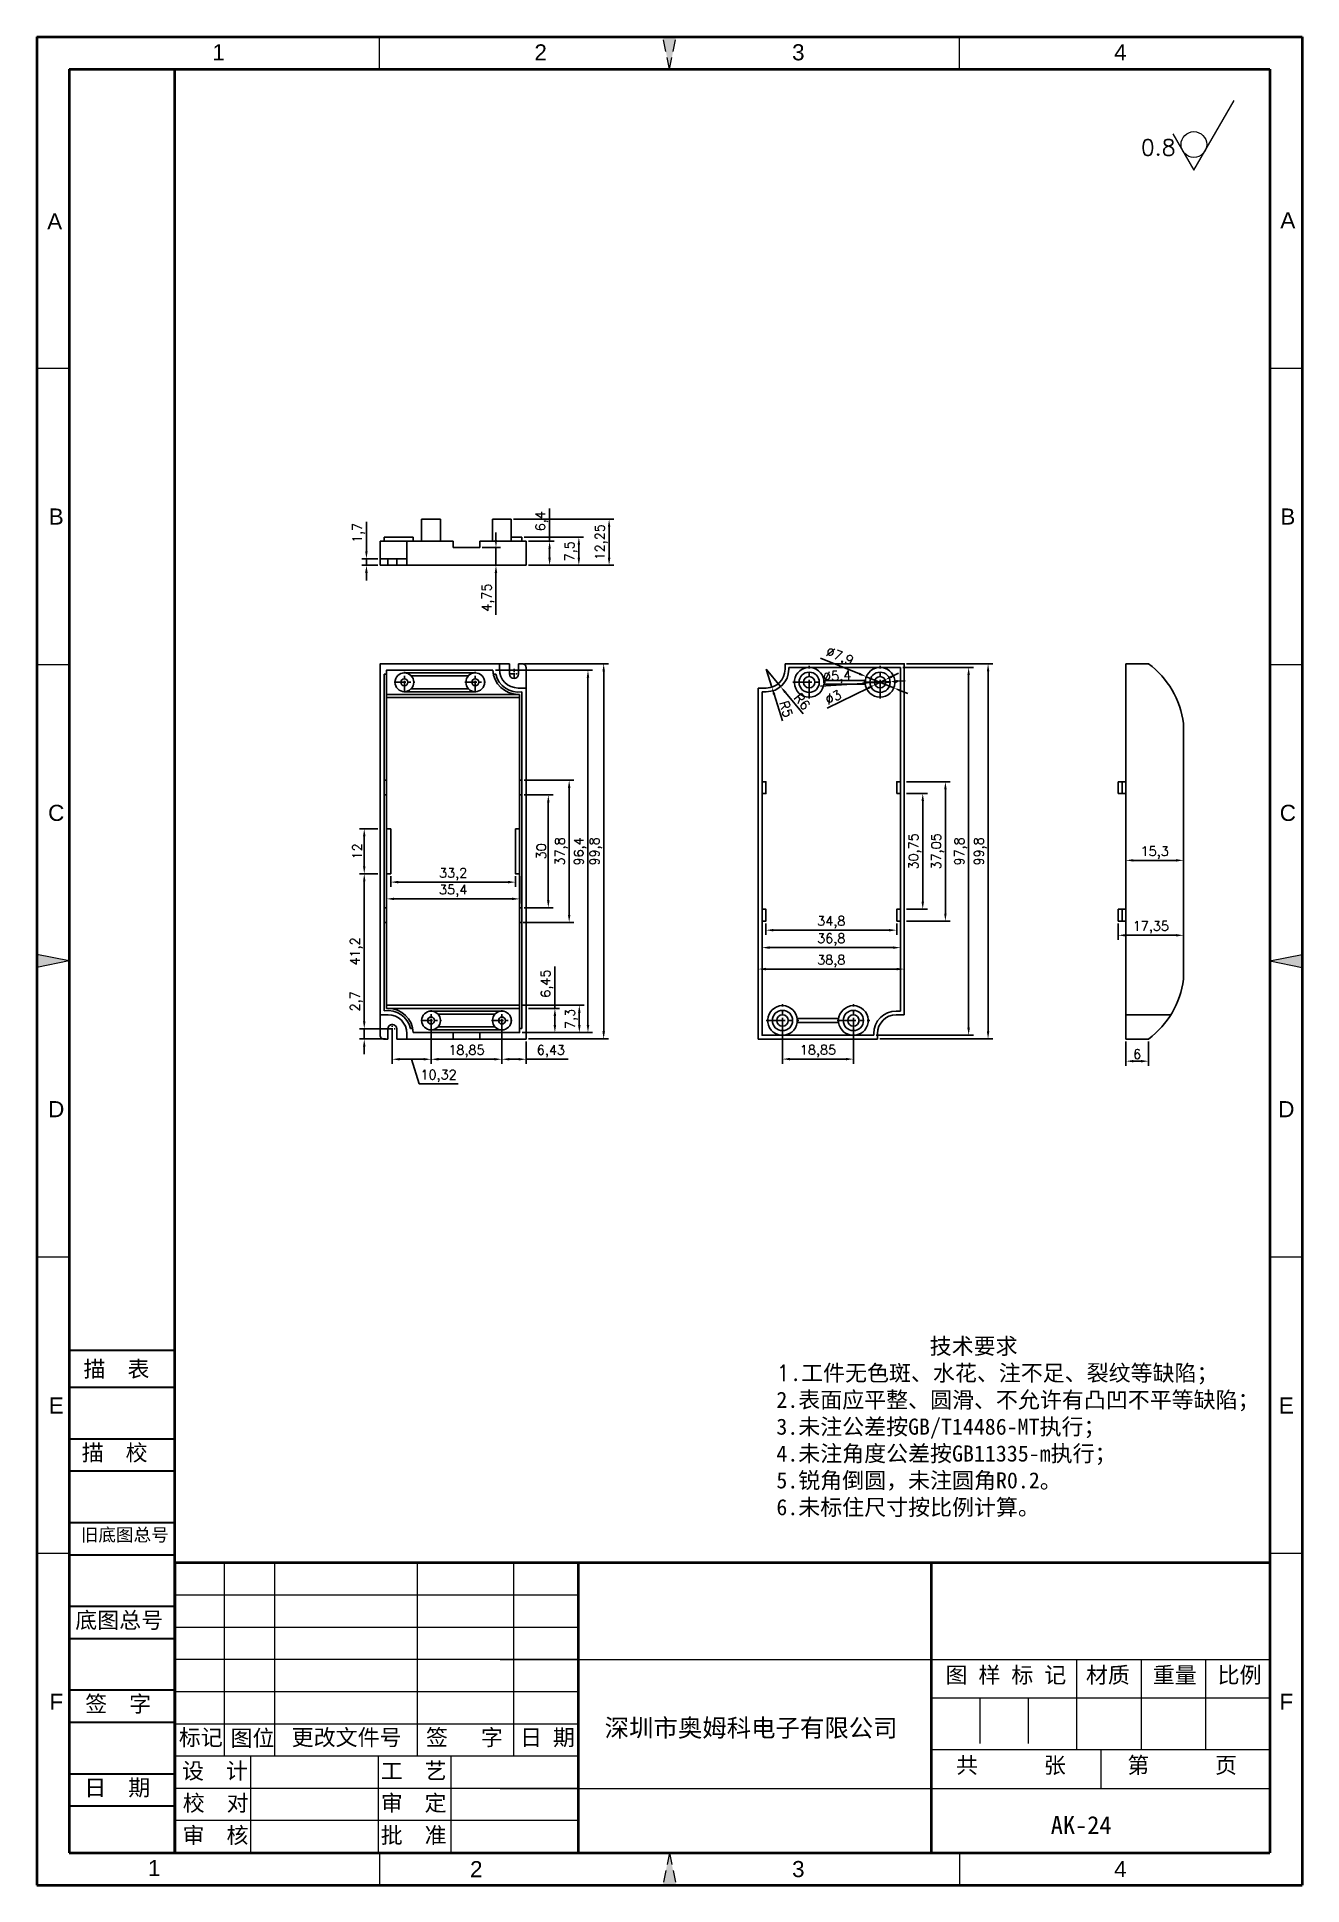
# Model space of a CAD drawing. Header units: millimetres. Extents: x 44672 to 45009, y -471 to 20.
import ezdxf
from ezdxf.enums import TextEntityAlignment as Align

# ---------------------------------------------------------------- set-up
doc = ezdxf.new("R2010")
doc.units = ezdxf.units.MM
for name, pattern in [('ACAD_ISO10W100', [18, 12, -3, 0, -3]), ('CENTER', [50.8, 31.75, -6.35, 6.35, -6.35]), ('HIDDEN2', [4.7625, 3.175, -1.5875])]:
    doc.linetypes.add(name, pattern=pattern)
for name, color, linetype, lineweight in [('dim', 82, 'Continuous', 9), ('图层1', 7, 'ACAD_ISO10W100', 15), ('图层2', 7, 'Continuous', 30), ('图层3', 7, 'Continuous', 15), ('图层4', 7, 'Continuous', 40), ('图层5', 7, 'HIDDEN2', 15), ('细实线', 3, 'Continuous', 18)]:
    doc.layers.add(name, color=color, linetype=linetype, lineweight=lineweight)
doc.layers.add('尺寸线', color=7, linetype='Continuous')
doc.styles.get("Standard").update_dxf_attribs({"font": 'txt', "bigfont": 'gbcbig.shx'})
doc.styles.add('样式 3', font='arial.ttf', dxfattribs={"height": 3.8})
doc.dimstyles.new('ISO-25', dxfattribs={"dimtxt": 2.5, "dimasz": 2.5, "dimexe": 1.25, "dimexo": 0.625, "dimtad": 1, "dimtxsty": 'Standard', "dimcen": 2.5, "dimadec": 0, "dimazin": 0, "dimtfac": 1, "dimtmove": 0, "dimatfit": 3, "dimfxl": 0, "dimarcsym": 0})

msp = doc.modelspace()

# ---------------------------------------------------------------- texts
at = {"layer": '图层1', "color": 0, "style": '样式 3'}
for s, p in [('B', (44677.296, -107.294)), ('B', (45004.87, -107.294)), ('C', (44677.296, -186.102)), ('C', (45004.87, -186.102)), ('D', (44677.296, -264.909)), ('D', (45004.469, -264.909)), ('E', (44677.296, -343.717)), ('E', (45004.469, -343.717)), ('F', (44677.296, -422.524)), ('F', (45004.469, -422.524))]:
    msp.add_text(s, height=4.283, dxfattribs=at).set_placement(p, align=Align.MIDDLE)
at = {"layer": '图层1', "color": 0, "attachment_point": 1}
for s, insert, char_height, width in [('{\\fSimSun|b0|i0|c134|p2;图 样 标 记}', (44913.814, -413.247), 4.28302, 53.13738), ('{\\fSimSun|b0|i0|c134|p2;材质 }', (44951.17, -413.265), 4.28302, 35.72091), ('{\\fSimSun|b0|i0|c134|p2;深圳市奥姆科电子有限公司}', (44823.167, -427.085), 4.75891, 89.92113), ('{\\fSimSun|b0|i0|c134|p2;标记}', (44709.904, -429.856), 4.28302, 11.99246), ('{\\fSimSun|b0|i0|c134|p2;图位}', (44723.659, -430.029), 4.28302, 11.99246), ('{\\fSimSun|b0|i0|c134|p2;更改文件号}', (44739.92, -429.856), 4.28302, 35.72091), ('{\\fSimSun|b0|i0|c134|p2;审  核}', (44710.912, -455.878), 4.28302, 34.73239), ('{\\fSimSun|b0|i0|c134|p2;批  准}', (44763.605, -455.878), 4.28302, 35.72091), ('{\\fSimSun|b0|i0|c134|p2;AK-24}', (44941.808, -452.929), 4.75891, 59.04154)]:
    msp.add_mtext(s, dxfattribs=dict(at, insert=insert, char_height=char_height, width=width))
at = {"layer": '图层2', "color": 0, "attachment_point": 1}
for s, insert, char_height, width in [('{\\fSimSun|b0|i0|c134|p2;描\\fSimSun|b0|i0|c0|p2;  \\fSimSun|b0|i0|c134|p2;表}', (44684.565, -331.86), 4.28297, 47.9936), ('{\\fSimSun|b0|i0|c134|p2;描\\fSimSun|b0|i0|c0|p2;  \\fSimSun|b0|i0|c134|p2;校}', (44684.077, -354.131), 4.28297, 47.9936), ('{\\fSimSun|b0|i0|c134|p2;旧底图总号}', (44683.836, -376.403), 3.42642, 47.9936), ('{\\fSimSun|b0|i0|c134|p2;底图总号}', (44682.35, -398.674), 4.28297, 47.9936), ('{\\fSimSun|b0|i0|c134|p2;重量 }', (44968.953, -413.265), 4.28302, 35.72091), ('{\\fSimSun|b0|i0|c134|p2;比例 }', (44986.185, -413.265), 4.28302, 35.72091), ('{\\fSimSun|b0|i0|c134|p2;签\\fSimSun|b0|i0|c0|p2;  \\fSimSun|b0|i0|c134|p2;字}', (44685.003, -420.946), 4.28297, 47.9936), ('{\\fSimSun|b0|i0|c134|p2;签   字}', (44775.635, -429.856), 4.28302, 35.72091), ('{\\fSimSun|b0|i0|c134|p2;日 期}', (44800.655, -429.856), 4.28302, 35.72091), ('{\\fSimSun|b0|i0|c134|p2;共      张}', (44916.637, -437.232), 4.28302, 47.38766), ('{\\fSimSun|b0|i0|c134|p2;第      页}', (44962.179, -437.232), 4.28302, 43.98508), ('{\\fSimSun|b0|i0|c134|p2;设  计}', (44710.746, -438.745), 4.28302, 33.20026), ('{\\fSimSun|b0|i0|c134|p2;工  艺}', (44763.605, -438.745), 4.28302, 35.72091), ('{\\fSimSun|b0|i0|c134|p2;日\\fSimSun|b0|i0|c0|p2;  \\fSimSun|b0|i0|c134|p2;期}', (44684.759, -443.217), 4.28297, 47.9936), ('{\\fSimSun|b0|i0|c134|p2;校  对}', (44710.952, -447.312), 4.28302, 31.05498), ('{\\fSimSun|b0|i0|c134|p2;审  定}', (44763.605, -447.312), 4.28302, 35.72091)]:
    msp.add_mtext(s, dxfattribs=dict(at, insert=insert, char_height=char_height, width=width))
at = {"layer": '图层3', "color": 0, "insert": (44868.831, -325.789), "char_height": 4.28302, "width": 202.86245, "attachment_point": 1}
msp.add_mtext('{\\fSimSun|b0|i0|c134|p54;              技术要求\\P}1{\\fSimSun|b0|i0|c134|p54;.工件无色斑、水花、注不足、裂纹等缺陷；\\P2.表面应平整、圆滑、不允许有凸凹不平等缺陷；\\P3.未注公差按GB/T14486-MT执行；\\P4.未注角度公差按GB11335-m执行；\\P5.锐角倒圆，未注圆角R0.2。}\\P{\\fSimSun|b0|i0|c134|p2;6.未标住尺寸按比例计算。}', dxfattribs=at)
at = {"layer": '图层5', "color": 0, "style": '样式 3'}
for s, p in [('1', (44720.483, 16.179)), ('2', (44806.143, 16.179)), ('3', (44874.672, 16.179)), ('4', (44960.332, 16.179)), ('A', (44676.88, -28.799)), ('A', (45004.87, -28.486)), ('1', (44703.351, -466.758)), ('2', (44789.011, -467.014)), ('3', (44874.672, -467.014)), ('4', (44960.332, -467.014))]:
    msp.add_text(s, height=4.283, dxfattribs=at).set_placement(p, align=Align.MIDDLE)
at = {"layer": '细实线', "color": 0, "insert": (44965.795, -6.988), "char_height": 4.283, "width": 15.99044, "attachment_point": 1}
msp.add_mtext('0.8', dxfattribs=at)

# ---------------------------------------------------------------- blocks, each defined once
blk = doc.blocks.new('*D3531')
at = {"layer": 'Defpoints', "color": 0, "transparency": 16777216}
for p in [(44801.26, -146.45), (44822.9, -146.45), (44802.26, -246.25)]:
    blk.add_point(p, dxfattribs=at)
at = {"layer": 'dim', "color": 0, "lineweight": -2, "transparency": 16777216}
for p, q in [((44801.88, -146.45), (44824.15, -146.45)), ((44822.9, -244.25), (44822.9, -148.45)), ((44802.88, -246.25), (44824.15, -246.25))]:
    blk.add_line(p, q, dxfattribs=at)
at = {"layer": 'dim', "color": 0, "transparency": 16777216}
for points in [[(44822.57, -148.45), (44823.24, -148.45), (44822.9, -146.45)], [(44822.57, -244.25), (44823.24, -244.25), (44822.9, -246.25)]]:
    blk.add_solid(points, dxfattribs=at)
at = {"layer": 'dim', "color": 0, "transparency": 16777216, "insert": (44820.82, -196.35), "char_height": 2.5, "attachment_point": 5, "rotation": 90}
blk.add_mtext('99,8', dxfattribs=at)
blk = doc.blocks.new('*D3532')
at = {"layer": 'Defpoints', "color": 0, "transparency": 16777216}
for p in [(44793.46, -148.15), (44818.72, -148.15), (44800.56, -244.55)]:
    blk.add_point(p, dxfattribs=at)
at = {"layer": 'dim', "color": 0, "lineweight": -2, "transparency": 16777216}
for p, q in [((44794.09, -148.15), (44819.97, -148.15)), ((44818.72, -242.55), (44818.72, -150.15)), ((44801.18, -244.55), (44819.97, -244.55))]:
    blk.add_line(p, q, dxfattribs=at)
at = {"layer": 'dim', "color": 0, "transparency": 16777216}
for points in [[(44818.39, -150.15), (44819.06, -150.15), (44818.72, -148.15)], [(44818.39, -242.55), (44819.06, -242.55), (44818.72, -244.55)]]:
    blk.add_solid(points, dxfattribs=at)
at = {"layer": 'dim', "color": 0, "transparency": 16777216, "insert": (44816.64, -196.35), "char_height": 2.5, "attachment_point": 5, "rotation": 90}
blk.add_mtext('96,4', dxfattribs=at)
blk = doc.blocks.new('*D3533')
at = {"layer": 'Defpoints', "color": 0, "transparency": 16777216}
for p in [(44802.26, -238.1), (44809.92, -238.1), (44801.18, -244.55)]:
    blk.add_point(p, dxfattribs=at)
at = {"layer": 'dim', "color": 0, "lineweight": -2, "transparency": 16777216}
for p, q in [((44809.92, -238.1), (44809.92, -226.94)), ((44802.88, -238.1), (44811.17, -238.1)), ((44809.92, -242.55), (44809.92, -240.1)), ((44801.81, -244.55), (44811.17, -244.55))]:
    blk.add_line(p, q, dxfattribs=at)
at = {"layer": 'dim', "color": 0, "transparency": 16777216}
for points in [[(44809.59, -240.1), (44810.26, -240.1), (44809.92, -238.1)], [(44809.59, -242.55), (44810.26, -242.55), (44809.92, -244.55)]]:
    blk.add_solid(points, dxfattribs=at)
at = {"layer": 'dim', "color": 0, "transparency": 16777216, "insert": (44807.84, -231.52), "char_height": 2.5, "attachment_point": 5, "rotation": 90}
blk.add_mtext('6,45', dxfattribs=at)
blk = doc.blocks.new('*D3534')
at = {"layer": 'Defpoints', "color": 0, "transparency": 16777216}
for p in [(44800.56, -237.25), (44816.42, -237.25), (44801.18, -244.55)]:
    blk.add_point(p, dxfattribs=at)
at = {"layer": 'dim', "color": 0, "lineweight": -2, "transparency": 16777216}
for p, q in [((44801.18, -237.25), (44817.67, -237.25)), ((44816.42, -242.55), (44816.42, -239.25)), ((44801.81, -244.55), (44817.67, -244.55))]:
    blk.add_line(p, q, dxfattribs=at)
at = {"layer": 'dim', "color": 0, "transparency": 16777216}
for points in [[(44816.09, -239.25), (44816.76, -239.25), (44816.42, -237.25)], [(44816.09, -242.55), (44816.76, -242.55), (44816.42, -244.55)]]:
    blk.add_solid(points, dxfattribs=at)
at = {"layer": 'dim', "color": 0, "transparency": 16777216, "insert": (44814.34, -240.9), "char_height": 2.5, "attachment_point": 5, "rotation": 90}
blk.add_mtext('7,3', dxfattribs=at)
blk = doc.blocks.new('*D3535')
at = {"layer": 'Defpoints', "color": 0, "transparency": 16777216}
for p in [(44795.83, -241.33), (44802.26, -246.25), (44795.83, -251.64)]:
    blk.add_point(p, dxfattribs=at)
at = {"layer": 'dim', "color": 0, "lineweight": -2, "transparency": 16777216}
for p, q in [((44795.83, -241.95), (44795.83, -252.89)), ((44802.26, -246.88), (44802.26, -252.89)), ((44797.83, -251.64), (44800.26, -251.64)), ((44802.26, -251.64), (44813.42, -251.64))]:
    blk.add_line(p, q, dxfattribs=at)
at = {"layer": 'dim', "color": 0, "transparency": 16777216}
for points in [[(44797.83, -251.3), (44797.83, -251.97), (44795.83, -251.64)], [(44800.26, -251.3), (44800.26, -251.97), (44802.26, -251.64)]]:
    blk.add_solid(points, dxfattribs=at)
at = {"layer": 'dim', "color": 0, "transparency": 16777216, "insert": (44808.84, -249.55), "char_height": 2.5, "attachment_point": 5}
blk.add_mtext('6,43', dxfattribs=at)
blk = doc.blocks.new('*D3536')
at = {"layer": 'Defpoints', "color": 0, "transparency": 16777216}
for p in [(44776.98, -241.33), (44795.83, -241.33), (44776.98, -251.64)]:
    blk.add_point(p, dxfattribs=at)
at = {"layer": 'dim', "color": 0, "lineweight": -2, "transparency": 16777216}
for p, q in [((44776.98, -241.95), (44776.98, -252.89)), ((44795.83, -241.95), (44795.83, -252.89)), ((44793.83, -251.64), (44778.98, -251.64))]:
    blk.add_line(p, q, dxfattribs=at)
at = {"layer": 'dim', "color": 0, "transparency": 16777216}
for points in [[(44778.98, -251.3), (44778.98, -251.97), (44776.98, -251.64)], [(44793.83, -251.3), (44793.83, -251.97), (44795.83, -251.64)]]:
    blk.add_solid(points, dxfattribs=at)
at = {"layer": 'dim', "color": 0, "transparency": 16777216, "insert": (44786.4, -249.55), "char_height": 2.5, "attachment_point": 5}
blk.add_mtext('18,85', dxfattribs=at)
blk = doc.blocks.new('*D3537')
at = {"layer": 'Defpoints', "color": 0, "transparency": 16777216}
for p in [(44766.66, -243.55), (44776.98, -241.33), (44766.66, -251.64)]:
    blk.add_point(p, dxfattribs=at)
at = {"layer": 'dim', "color": 0, "lineweight": -2, "transparency": 16777216}
for p, q in [((44766.66, -244.18), (44766.66, -252.89)), ((44776.98, -241.95), (44776.98, -252.89)), ((44774.98, -251.64), (44768.66, -251.64)), ((44771.82, -251.64), (44773.79, -258.2)), ((44773.79, -258.2), (44784.2, -258.2))]:
    blk.add_line(p, q, dxfattribs=at)
at = {"layer": 'dim', "color": 0, "transparency": 16777216}
for points in [[(44768.66, -251.3), (44768.66, -251.97), (44766.66, -251.64)], [(44774.98, -251.3), (44774.98, -251.97), (44776.98, -251.64)]]:
    blk.add_solid(points, dxfattribs=at)
at = {"layer": 'dim', "color": 0, "transparency": 16777216, "insert": (44778.99, -256.11), "char_height": 2.5, "attachment_point": 5}
blk.add_mtext('10,32', dxfattribs=at)
blk = doc.blocks.new('*D3538')
at = {"layer": 'Defpoints', "color": 0, "transparency": 16777216}
for p in [(44759.22, -243.55), (44766.66, -243.55), (44765.46, -246.25)]:
    blk.add_point(p, dxfattribs=at)
at = {"layer": 'dim', "color": 0, "lineweight": -2, "transparency": 16777216}
for p, q in [((44759.22, -241.55), (44759.22, -232.89)), ((44766.03, -243.55), (44757.97, -243.55)), ((44759.22, -246.25), (44759.22, -243.55)), ((44764.83, -246.25), (44757.97, -246.25)), ((44759.22, -248.25), (44759.22, -250.25))]:
    blk.add_line(p, q, dxfattribs=at)
at = {"layer": 'dim', "color": 0, "transparency": 16777216}
for points in [[(44758.89, -241.55), (44759.55, -241.55), (44759.22, -243.55)], [(44758.89, -248.25), (44759.55, -248.25), (44759.22, -246.25)]]:
    blk.add_solid(points, dxfattribs=at)
at = {"layer": 'dim', "color": 0, "transparency": 16777216, "insert": (44757.14, -236.22), "char_height": 2.5, "attachment_point": 5, "rotation": 90}
blk.add_mtext('2,7', dxfattribs=at)
blk = doc.blocks.new('*D3529')
at = {"layer": 'Defpoints', "color": 0, "transparency": 16777216}
for p in [(44759.22, -202.35), (44763.46, -202.35), (44766.66, -243.55)]:
    blk.add_point(p, dxfattribs=at)
at = {"layer": 'dim', "color": 0, "lineweight": -2, "transparency": 16777216}
for p, q in [((44762.83, -202.35), (44757.97, -202.35)), ((44759.22, -241.55), (44759.22, -204.35)), ((44766.03, -243.55), (44757.97, -243.55))]:
    blk.add_line(p, q, dxfattribs=at)
at = {"layer": 'dim', "color": 0, "transparency": 16777216}
for points in [[(44758.89, -204.35), (44759.55, -204.35), (44759.22, -202.35)], [(44758.89, -241.55), (44759.55, -241.55), (44759.22, -243.55)]]:
    blk.add_solid(points, dxfattribs=at)
at = {"layer": 'dim', "color": 0, "transparency": 16777216, "insert": (44757.14, -222.95), "char_height": 2.5, "attachment_point": 5, "rotation": 90}
blk.add_mtext('41,2', dxfattribs=at)
blk = doc.blocks.new('*D3539')
at = {"layer": 'Defpoints', "color": 0, "transparency": 16777216}
for p in [(44759.22, -190.35), (44763.46, -190.35), (44763.46, -202.35)]:
    blk.add_point(p, dxfattribs=at)
at = {"layer": 'dim', "color": 0, "lineweight": -2, "transparency": 16777216}
for p, q in [((44762.83, -190.35), (44757.97, -190.35)), ((44759.22, -200.35), (44759.22, -192.35)), ((44762.83, -202.35), (44757.97, -202.35))]:
    blk.add_line(p, q, dxfattribs=at)
at = {"layer": 'dim', "color": 0, "transparency": 16777216}
for points in [[(44758.89, -192.35), (44759.55, -192.35), (44759.22, -190.35)], [(44758.89, -200.35), (44759.55, -200.35), (44759.22, -202.35)]]:
    blk.add_solid(points, dxfattribs=at)
at = {"layer": 'dim', "color": 0, "transparency": 16777216, "insert": (44757.35, -196.35), "char_height": 2.5, "attachment_point": 5, "rotation": 90}
blk.add_mtext('12', dxfattribs=at)
blk = doc.blocks.new('*D3540')
at = {"layer": 'Defpoints', "color": 0, "transparency": 16777216}
for p in [(44766.26, -202.35), (44799.46, -202.35), (44799.46, -204.53)]:
    blk.add_point(p, dxfattribs=at)
at = {"layer": 'dim', "color": 0, "lineweight": -2, "transparency": 16777216}
for p, q in [((44766.26, -202.98), (44766.26, -205.78)), ((44768.26, -204.53), (44797.46, -204.53)), ((44799.46, -202.98), (44799.46, -205.78))]:
    blk.add_line(p, q, dxfattribs=at)
at = {"layer": 'dim', "color": 0, "transparency": 16777216}
for points in [[(44768.26, -204.19), (44768.26, -204.86), (44766.26, -204.53)], [(44797.46, -204.19), (44797.46, -204.86), (44799.46, -204.53)]]:
    blk.add_solid(points, dxfattribs=at)
at = {"layer": 'dim', "color": 0, "transparency": 16777216, "insert": (44782.86, -202.44), "char_height": 2.5, "attachment_point": 5}
blk.add_mtext('33,2', dxfattribs=at)
blk = doc.blocks.new('*D3541')
at = {"layer": 'Defpoints', "color": 0, "transparency": 16777216}
for p in [(44765.16, -202.35), (44800.56, -202.35), (44800.56, -208.98)]:
    blk.add_point(p, dxfattribs=at)
at = {"layer": 'dim', "color": 0, "lineweight": -2, "transparency": 16777216}
for p, q in [((44765.16, -202.98), (44765.16, -210.23)), ((44800.56, -202.98), (44800.56, -210.23)), ((44767.16, -208.98), (44798.56, -208.98))]:
    blk.add_line(p, q, dxfattribs=at)
at = {"layer": 'dim', "color": 0, "transparency": 16777216}
for points in [[(44767.16, -208.65), (44767.16, -209.31), (44765.16, -208.98)], [(44798.56, -208.65), (44798.56, -209.31), (44800.56, -208.98)]]:
    blk.add_solid(points, dxfattribs=at)
at = {"layer": 'dim', "color": 0, "transparency": 16777216, "insert": (44782.86, -206.9), "char_height": 2.5, "attachment_point": 5}
blk.add_mtext('35,4', dxfattribs=at)
blk = doc.blocks.new('*D3542')
at = {"layer": 'Defpoints', "color": 0, "transparency": 16777216}
for p in [(44801.16, -181.35), (44808.18, -181.35), (44801.16, -211.35)]:
    blk.add_point(p, dxfattribs=at)
at = {"layer": 'dim', "color": 0, "lineweight": -2, "transparency": 16777216}
for p, q in [((44801.78, -181.35), (44809.43, -181.35)), ((44808.18, -209.35), (44808.18, -183.35)), ((44801.78, -211.35), (44809.43, -211.35))]:
    blk.add_line(p, q, dxfattribs=at)
at = {"layer": 'dim', "color": 0, "transparency": 16777216}
for points in [[(44807.84, -183.35), (44808.51, -183.35), (44808.18, -181.35)], [(44807.84, -209.35), (44808.51, -209.35), (44808.18, -211.35)]]:
    blk.add_solid(points, dxfattribs=at)
at = {"layer": 'dim', "color": 0, "transparency": 16777216, "insert": (44806.3, -196.35), "char_height": 2.5, "attachment_point": 5, "rotation": 90}
blk.add_mtext('30', dxfattribs=at)
blk = doc.blocks.new('*D3543')
at = {"layer": 'Defpoints', "color": 0, "transparency": 16777216}
for p in [(44801.16, -177.45), (44813.72, -177.45), (44800.86, -215.25)]:
    blk.add_point(p, dxfattribs=at)
at = {"layer": 'dim', "color": 0, "lineweight": -2, "transparency": 16777216}
for p, q in [((44801.78, -177.45), (44814.97, -177.45)), ((44813.72, -213.25), (44813.72, -179.45)), ((44801.48, -215.25), (44814.97, -215.25))]:
    blk.add_line(p, q, dxfattribs=at)
at = {"layer": 'dim', "color": 0, "transparency": 16777216}
for points in [[(44813.39, -179.45), (44814.05, -179.45), (44813.72, -177.45)], [(44813.39, -213.25), (44814.05, -213.25), (44813.72, -215.25)]]:
    blk.add_solid(points, dxfattribs=at)
at = {"layer": 'dim', "color": 0, "transparency": 16777216, "insert": (44811.64, -196.35), "char_height": 2.5, "attachment_point": 5, "rotation": 90}
blk.add_mtext('37,8', dxfattribs=at)
blk = doc.blocks.new('*D3544')
at = {"layer": 'Defpoints', "color": 0, "transparency": 16777216}
for p in [(44802.26, -113.87), (44808.52, -113.87), (44802.26, -120.27)]:
    blk.add_point(p, dxfattribs=at)
at = {"layer": 'dim', "color": 0, "lineweight": -2, "transparency": 16777216}
for p, q in [((44808.52, -113.87), (44808.52, -105.2)), ((44802.88, -113.87), (44809.77, -113.87)), ((44808.52, -118.27), (44808.52, -115.87)), ((44802.88, -120.27), (44809.77, -120.27))]:
    blk.add_line(p, q, dxfattribs=at)
at = {"layer": 'dim', "color": 0, "transparency": 16777216}
for points in [[(44808.19, -115.87), (44808.85, -115.87), (44808.52, -113.87)], [(44808.19, -118.27), (44808.85, -118.27), (44808.52, -120.27)]]:
    blk.add_solid(points, dxfattribs=at)
at = {"layer": 'dim', "color": 0, "transparency": 16777216, "insert": (44806.44, -108.53), "char_height": 2.5, "attachment_point": 5, "rotation": 90}
blk.add_mtext('6,4', dxfattribs=at)
blk = doc.blocks.new('*D3545')
at = {"layer": 'Defpoints', "color": 0, "transparency": 16777216}
for p in [(44801.16, -112.77), (44816.3, -112.77), (44802.88, -120.27)]:
    blk.add_point(p, dxfattribs=at)
at = {"layer": 'dim', "color": 0, "lineweight": -2, "transparency": 16777216}
for p, q in [((44801.78, -112.77), (44817.55, -112.77)), ((44816.3, -118.27), (44816.3, -114.77)), ((44803.51, -120.27), (44817.55, -120.27))]:
    blk.add_line(p, q, dxfattribs=at)
at = {"layer": 'dim', "color": 0, "transparency": 16777216}
for points in [[(44815.96, -114.77), (44816.63, -114.77), (44816.3, -112.77)], [(44815.96, -118.27), (44816.63, -118.27), (44816.3, -120.27)]]:
    blk.add_solid(points, dxfattribs=at)
at = {"layer": 'dim', "color": 0, "transparency": 16777216, "insert": (44814.21, -116.52), "char_height": 2.5, "attachment_point": 5, "rotation": 90}
blk.add_mtext('7,5', dxfattribs=at)
blk = doc.blocks.new('*D3546')
at = {"layer": 'Defpoints', "color": 0, "transparency": 16777216}
for p in [(44798.33, -108.02), (44824.35, -108.02), (44802.26, -120.27)]:
    blk.add_point(p, dxfattribs=at)
at = {"layer": 'dim', "color": 0, "lineweight": -2, "transparency": 16777216}
for p, q in [((44798.95, -108.02), (44825.6, -108.02)), ((44824.35, -118.27), (44824.35, -110.02)), ((44802.88, -120.27), (44825.6, -120.27))]:
    blk.add_line(p, q, dxfattribs=at)
at = {"layer": 'dim', "color": 0, "transparency": 16777216}
for points in [[(44824.01, -110.02), (44824.68, -110.02), (44824.35, -108.02)], [(44824.01, -118.27), (44824.68, -118.27), (44824.35, -120.27)]]:
    blk.add_solid(points, dxfattribs=at)
at = {"layer": 'dim', "color": 0, "transparency": 16777216, "insert": (44822.26, -114.14), "char_height": 2.5, "attachment_point": 5, "rotation": 90}
blk.add_mtext('12,25', dxfattribs=at)
blk = doc.blocks.new('*D3547')
at = {"layer": 'Defpoints', "color": 0, "transparency": 16777216}
for p in [(44789.93, -115.52), (44789.93, -120.27), (44794.25, -120.27)]:
    blk.add_point(p, dxfattribs=at)
at = {"layer": 'dim', "color": 0, "lineweight": -2, "transparency": 16777216}
for p, q in [((44794.25, -113.52), (44794.25, -111.52)), ((44790.55, -115.52), (44795.5, -115.52)), ((44794.25, -115.52), (44794.25, -120.27)), ((44790.55, -120.27), (44795.5, -120.27)), ((44794.25, -122.27), (44794.25, -133.43))]:
    blk.add_line(p, q, dxfattribs=at)
at = {"layer": 'dim', "color": 0, "transparency": 16777216}
for points in [[(44793.91, -113.52), (44794.58, -113.52), (44794.25, -115.52)], [(44793.91, -122.27), (44794.58, -122.27), (44794.25, -120.27)]]:
    blk.add_solid(points, dxfattribs=at)
at = {"layer": 'dim', "color": 0, "transparency": 16777216, "insert": (44792.16, -128.85), "char_height": 2.5, "attachment_point": 5, "rotation": 90}
blk.add_mtext('4,75', dxfattribs=at)
blk = doc.blocks.new('*D3548')
at = {"layer": 'Defpoints', "color": 0, "transparency": 16777216}
for p in [(44759.8, -118.57), (44763.46, -118.57), (44763.46, -120.27)]:
    blk.add_point(p, dxfattribs=at)
at = {"layer": 'dim', "color": 0, "lineweight": -2, "transparency": 16777216}
for p, q in [((44759.8, -116.57), (44759.8, -108.73)), ((44762.83, -118.57), (44758.55, -118.57)), ((44762.83, -120.27), (44758.55, -120.27)), ((44759.8, -120.27), (44759.8, -118.57)), ((44759.8, -122.27), (44759.8, -124.27))]:
    blk.add_line(p, q, dxfattribs=at)
at = {"layer": 'dim', "color": 0, "transparency": 16777216}
for points in [[(44759.46, -116.57), (44760.13, -116.57), (44759.8, -118.57)], [(44759.46, -122.27), (44760.13, -122.27), (44759.8, -120.27)]]:
    blk.add_solid(points, dxfattribs=at)
at = {"layer": 'dim', "color": 0, "transparency": 16777216, "insert": (44757.71, -111.65), "char_height": 2.5, "attachment_point": 5, "rotation": 90}
blk.add_mtext('1,7', dxfattribs=at)
blk = doc.blocks.new('*D3549')
at = {"layer": 'Defpoints', "color": 0, "transparency": 16777216}
for p in [(44961.8, -196.35), (44977.1, -196.35), (44961.8, -198.74)]:
    blk.add_point(p, dxfattribs=at)
at = {"layer": 'dim', "color": 0, "lineweight": -2, "transparency": 16777216}
for p, q in [((44961.8, -196.98), (44961.8, -199.99)), ((44975.1, -198.74), (44963.8, -198.74)), ((44977.1, -196.98), (44977.1, -199.99))]:
    blk.add_line(p, q, dxfattribs=at)
at = {"layer": 'dim', "color": 0, "transparency": 16777216}
for points in [[(44963.8, -198.41), (44963.8, -199.07), (44961.8, -198.74)], [(44975.1, -198.41), (44975.1, -199.07), (44977.1, -198.74)]]:
    blk.add_solid(points, dxfattribs=at)
at = {"layer": 'dim', "color": 0, "transparency": 16777216, "insert": (44969.45, -196.66), "char_height": 2.5, "attachment_point": 5}
blk.add_mtext('15,3', dxfattribs=at)
blk = doc.blocks.new('*D3550')
at = {"layer": 'Defpoints', "color": 0, "transparency": 16777216}
for p in [(44959.75, -214.88), (44977.1, -214.88), (44977.1, -218.67)]:
    blk.add_point(p, dxfattribs=at)
at = {"layer": 'dim', "color": 0, "lineweight": -2, "transparency": 16777216}
for p, q in [((44959.75, -215.5), (44959.75, -219.92)), ((44977.1, -215.5), (44977.1, -219.92)), ((44961.75, -218.67), (44975.1, -218.67))]:
    blk.add_line(p, q, dxfattribs=at)
at = {"layer": 'dim', "color": 0, "transparency": 16777216}
for points in [[(44961.75, -218.33), (44961.75, -219), (44959.75, -218.67)], [(44975.1, -218.33), (44975.1, -219), (44977.1, -218.67)]]:
    blk.add_solid(points, dxfattribs=at)
at = {"layer": 'dim', "color": 0, "transparency": 16777216, "insert": (44968.43, -216.58), "char_height": 2.5, "attachment_point": 5}
blk.add_mtext('17,35', dxfattribs=at)
blk = doc.blocks.new('*D3551')
at = {"layer": 'Defpoints', "color": 0, "transparency": 16777216}
for p in [(44961.8, -246.25), (44967.8, -246.25), (44967.8, -252.15)]:
    blk.add_point(p, dxfattribs=at)
at = {"layer": 'dim', "color": 0, "lineweight": -2, "transparency": 16777216}
for p, q in [((44961.8, -246.88), (44961.8, -253.4)), ((44967.8, -246.88), (44967.8, -253.4)), ((44963.8, -252.15), (44965.8, -252.15))]:
    blk.add_line(p, q, dxfattribs=at)
at = {"layer": 'dim', "color": 0, "transparency": 16777216}
for points in [[(44963.8, -251.82), (44963.8, -252.48), (44961.8, -252.15)], [(44965.8, -251.82), (44965.8, -252.48), (44967.8, -252.15)]]:
    blk.add_solid(points, dxfattribs=at)
at = {"layer": 'dim', "color": 0, "transparency": 16777216, "insert": (44964.8, -250.27), "char_height": 2.5, "attachment_point": 5}
blk.add_mtext('6', dxfattribs=at)
blk = doc.blocks.new('*D3552')
at = {"layer": 'Defpoints', "color": 0, "transparency": 16777216}
for p in [(44902.83, -146.45), (44925.14, -146.45), (44895.73, -246.25)]:
    blk.add_point(p, dxfattribs=at)
at = {"layer": 'dim', "color": 0, "lineweight": -2, "transparency": 16777216}
for p, q in [((44903.46, -146.45), (44926.39, -146.45)), ((44925.14, -244.25), (44925.14, -148.45)), ((44896.36, -246.25), (44926.39, -246.25))]:
    blk.add_line(p, q, dxfattribs=at)
at = {"layer": 'dim', "color": 0, "transparency": 16777216}
for points in [[(44924.81, -148.45), (44925.47, -148.45), (44925.14, -146.45)], [(44924.81, -244.25), (44925.47, -244.25), (44925.14, -246.25)]]:
    blk.add_solid(points, dxfattribs=at)
at = {"layer": 'dim', "color": 0, "transparency": 16777216, "insert": (44923.06, -196.35), "char_height": 2.5, "attachment_point": 5, "rotation": 90}
blk.add_mtext('99,8', dxfattribs=at)
blk = doc.blocks.new('*D3553')
at = {"layer": 'Defpoints', "color": 0, "transparency": 16777216}
for p in [(44901.83, -147.45), (44919.97, -147.45), (44894.73, -245.25)]:
    blk.add_point(p, dxfattribs=at)
at = {"layer": 'dim', "color": 0, "lineweight": -2, "transparency": 16777216}
for p, q in [((44902.46, -147.45), (44921.22, -147.45)), ((44919.97, -243.25), (44919.97, -149.45)), ((44895.36, -245.25), (44921.22, -245.25))]:
    blk.add_line(p, q, dxfattribs=at)
at = {"layer": 'dim', "color": 0, "transparency": 16777216}
for points in [[(44919.63, -149.45), (44920.3, -149.45), (44919.97, -147.45)], [(44919.63, -243.25), (44920.3, -243.25), (44919.97, -245.25)]]:
    blk.add_solid(points, dxfattribs=at)
at = {"layer": 'dim', "color": 0, "transparency": 16777216, "insert": (44917.88, -196.35), "char_height": 2.5, "attachment_point": 5, "rotation": 90}
blk.add_mtext('97,8', dxfattribs=at)
blk = doc.blocks.new('*D3554')
at = {"layer": 'Defpoints', "color": 0, "transparency": 16777216}
for p in [(44870.46, -241.33), (44889.31, -241.33), (44870.46, -251.6)]:
    blk.add_point(p, dxfattribs=at)
at = {"layer": 'dim', "color": 0, "lineweight": -2, "transparency": 16777216}
for p, q in [((44870.46, -241.95), (44870.46, -252.85)), ((44889.31, -241.95), (44889.31, -252.85)), ((44887.31, -251.6), (44872.46, -251.6))]:
    blk.add_line(p, q, dxfattribs=at)
at = {"layer": 'dim', "color": 0, "transparency": 16777216}
for points in [[(44872.46, -251.26), (44872.46, -251.93), (44870.46, -251.6)], [(44887.31, -251.26), (44887.31, -251.93), (44889.31, -251.6)]]:
    blk.add_solid(points, dxfattribs=at)
at = {"layer": 'dim', "color": 0, "transparency": 16777216, "insert": (44879.89, -249.51), "char_height": 2.5, "attachment_point": 5}
blk.add_mtext('18,85', dxfattribs=at)
blk = doc.blocks.new('*D3555')
at = {"layer": 'Defpoints', "color": 0, "transparency": 16777216}
for p in [(44902.83, -180.98), (44907.76, -180.98), (44902.83, -211.73)]:
    blk.add_point(p, dxfattribs=at)
at = {"layer": 'dim', "color": 0, "lineweight": -2, "transparency": 16777216}
for p, q in [((44903.46, -180.98), (44909.01, -180.98)), ((44907.76, -209.73), (44907.76, -182.98)), ((44903.46, -211.73), (44909.01, -211.73))]:
    blk.add_line(p, q, dxfattribs=at)
at = {"layer": 'dim', "color": 0, "transparency": 16777216}
for points in [[(44907.43, -182.98), (44908.1, -182.98), (44907.76, -180.98)], [(44907.43, -209.73), (44908.1, -209.73), (44907.76, -211.73)]]:
    blk.add_solid(points, dxfattribs=at)
at = {"layer": 'dim', "color": 0, "transparency": 16777216, "insert": (44905.68, -196.35), "char_height": 2.5, "attachment_point": 5, "rotation": 90}
blk.add_mtext('30,75', dxfattribs=at)
blk = doc.blocks.new('*D3556')
at = {"layer": 'Defpoints', "color": 0, "transparency": 16777216}
for p in [(44902.83, -177.83), (44913.79, -177.83), (44902.83, -214.88)]:
    blk.add_point(p, dxfattribs=at)
at = {"layer": 'dim', "color": 0, "lineweight": -2, "transparency": 16777216}
for p, q in [((44903.46, -177.83), (44915.04, -177.83)), ((44913.79, -212.88), (44913.79, -179.83)), ((44903.46, -214.88), (44915.04, -214.88))]:
    blk.add_line(p, q, dxfattribs=at)
at = {"layer": 'dim', "color": 0, "transparency": 16777216}
for points in [[(44913.46, -179.83), (44914.12, -179.83), (44913.79, -177.83)], [(44913.46, -212.88), (44914.12, -212.88), (44913.79, -214.88)]]:
    blk.add_solid(points, dxfattribs=at)
at = {"layer": 'dim', "color": 0, "transparency": 16777216, "insert": (44911.71, -196.35), "char_height": 2.5, "attachment_point": 5, "rotation": 90}
blk.add_mtext('37,05', dxfattribs=at)
blk = doc.blocks.new('*D3557')
at = {"layer": 'Defpoints', "color": 0, "transparency": 16777216}
for p in [(44866.03, -214.88), (44900.83, -214.88), (44866.03, -217.31)]:
    blk.add_point(p, dxfattribs=at)
at = {"layer": 'dim', "color": 0, "lineweight": -2, "transparency": 16777216}
for p, q in [((44866.03, -215.5), (44866.03, -218.56)), ((44900.83, -215.5), (44900.83, -218.56)), ((44898.83, -217.31), (44868.03, -217.31))]:
    blk.add_line(p, q, dxfattribs=at)
at = {"layer": 'dim', "color": 0, "transparency": 16777216}
for points in [[(44868.03, -216.98), (44868.03, -217.64), (44866.03, -217.31)], [(44898.83, -216.98), (44898.83, -217.64), (44900.83, -217.31)]]:
    blk.add_solid(points, dxfattribs=at)
at = {"layer": 'dim', "color": 0, "transparency": 16777216, "insert": (44883.43, -215.23), "char_height": 2.5, "attachment_point": 5}
blk.add_mtext('34,8', dxfattribs=at)
blk = doc.blocks.new('*D3558')
at = {"layer": 'Defpoints', "color": 0, "transparency": 16777216}
for p in [(44865.03, -214.88), (44901.83, -214.88), (44901.83, -221.95)]:
    blk.add_point(p, dxfattribs=at)
at = {"layer": 'dim', "color": 0, "lineweight": -2, "transparency": 16777216}
for p, q in [((44865.03, -215.5), (44865.03, -223.2)), ((44901.83, -215.5), (44901.83, -223.2)), ((44867.03, -221.95), (44899.83, -221.95))]:
    blk.add_line(p, q, dxfattribs=at)
at = {"layer": 'dim', "color": 0, "transparency": 16777216}
for points in [[(44867.03, -221.61), (44867.03, -222.28), (44865.03, -221.95)], [(44899.83, -221.61), (44899.83, -222.28), (44901.83, -221.95)]]:
    blk.add_solid(points, dxfattribs=at)
at = {"layer": 'dim', "color": 0, "transparency": 16777216, "insert": (44883.43, -219.86), "char_height": 2.5, "attachment_point": 5}
blk.add_mtext('36,8', dxfattribs=at)
blk = doc.blocks.new('*D3530')
at = {"layer": 'Defpoints', "color": 0, "transparency": 16777216}
for p in [(44864.03, -214.88), (44902.83, -214.88), (44902.83, -227.65)]:
    blk.add_point(p, dxfattribs=at)
at = {"layer": 'dim', "color": 0, "lineweight": -2, "transparency": 16777216}
for p, q in [((44864.03, -215.5), (44864.03, -228.9)), ((44902.83, -215.5), (44902.83, -228.9)), ((44866.03, -227.65), (44900.83, -227.65))]:
    blk.add_line(p, q, dxfattribs=at)
at = {"layer": 'dim', "color": 0, "transparency": 16777216}
for points in [[(44866.03, -227.32), (44866.03, -227.99), (44864.03, -227.65)], [(44900.83, -227.32), (44900.83, -227.99), (44902.83, -227.65)]]:
    blk.add_solid(points, dxfattribs=at)
at = {"layer": 'dim', "color": 0, "transparency": 16777216, "insert": (44883.43, -225.57), "char_height": 2.5, "attachment_point": 5}
blk.add_mtext('38,8', dxfattribs=at)
blk = doc.blocks.new('*D3559')
at = {"layer": 'Defpoints', "color": 0, "transparency": 16777216}
for p in [(44892.75, -149.89), (44900.06, -152.87)]:
    blk.add_point(p, dxfattribs=at)
at = {"layer": 'dim', "color": 0, "lineweight": -2, "transparency": 16777216}
for p, q in [((44880.56, -144.92), (44890.9, -149.13)), ((44900.06, -152.87), (44892.75, -149.89)), ((44901.92, -153.62), (44903.77, -154.38))]:
    blk.add_line(p, q, dxfattribs=at)
at = {"layer": 'dim', "color": 0, "transparency": 16777216}
for points in [[(44891.02, -148.82), (44890.77, -149.44), (44892.75, -149.89)], [(44902.04, -153.32), (44901.79, -153.93), (44900.06, -152.87)]]:
    blk.add_solid(points, dxfattribs=at)
at = {"layer": 'dim', "color": 0, "transparency": 16777216, "insert": (44885.59, -144.72), "char_height": 2.5, "attachment_point": 5, "rotation": 337.8191}
blk.add_mtext('∅7,9', dxfattribs=at)
blk = doc.blocks.new('*D3560')
at = {"layer": 'Defpoints', "color": 0, "transparency": 16777216}
for p in [(44893.71, -151.55), (44899.1, -151.21)]:
    blk.add_point(p, dxfattribs=at)
at = {"layer": 'dim', "color": 0, "lineweight": -2, "transparency": 16777216}
for p, q in [((44880.57, -152.4), (44891.72, -151.68)), ((44899.1, -151.21), (44893.71, -151.55)), ((44901.1, -151.08), (44903.09, -150.95))]:
    blk.add_line(p, q, dxfattribs=at)
at = {"layer": 'dim', "color": 0, "transparency": 16777216}
for points in [[(44891.7, -151.35), (44891.74, -152.01), (44893.71, -151.55)], [(44901.08, -150.74), (44901.12, -151.41), (44899.1, -151.21)]]:
    blk.add_solid(points, dxfattribs=at)
at = {"layer": 'dim', "color": 0, "transparency": 16777216, "insert": (44885.01, -150.02), "char_height": 2.5, "attachment_point": 5, "rotation": 3.6832}
blk.add_mtext('∅5,4', dxfattribs=at)
blk = doc.blocks.new('*D3561')
at = {"layer": 'Defpoints', "color": 0, "transparency": 16777216}
for p in [(44895.06, -152.03), (44897.76, -150.72)]:
    blk.add_point(p, dxfattribs=at)
at = {"layer": 'dim', "color": 0, "lineweight": -2, "transparency": 16777216}
for p, q in [((44897.76, -150.72), (44895.06, -152.03)), ((44899.55, -149.85), (44901.35, -148.97)), ((44882.35, -158.22), (44893.26, -152.91))]:
    blk.add_line(p, q, dxfattribs=at)
at = {"layer": 'dim', "color": 0, "transparency": 16777216}
for points in [[(44893.11, -152.61), (44893.41, -153.21), (44895.06, -152.03)], [(44899.41, -149.55), (44899.7, -150.15), (44897.76, -150.72)]]:
    blk.add_solid(points, dxfattribs=at)
at = {"layer": 'dim', "color": 0, "transparency": 16777216, "insert": (44883.96, -155.35), "char_height": 2.5, "attachment_point": 5, "rotation": 25.9526}
blk.add_mtext('∅3', dxfattribs=at)
blk = doc.blocks.new('*D3631')
at = {"layer": 'Defpoints', "color": 0, "transparency": 16777216}
for p in [(44866.13, -147.9), (44869.95, -152.53)]:
    blk.add_point(p, dxfattribs=at)
at = {"layer": 'dim', "color": 0, "lineweight": -2, "transparency": 16777216}
for p, q in [((44866.13, -147.9), (44869.95, -152.53)), ((44875.95, -159.79), (44871.23, -154.07))]:
    blk.add_line(p, q, dxfattribs=at)
at = {"layer": 'dim', "color": 0, "transparency": 16777216}
blk.add_solid([(44871.48, -153.86), (44870.97, -154.29), (44869.95, -152.53)], dxfattribs=at)
at = {"layer": 'dim', "color": 0, "transparency": 16777216, "insert": (44875.67, -156.51), "char_height": 2.5, "attachment_point": 5, "rotation": 309.5312}
blk.add_mtext('R6', dxfattribs=at)
blk = doc.blocks.new('*D3632')
at = {"layer": 'Defpoints', "color": 0, "transparency": 16777216}
for p in [(44866.13, -147.9), (44867.63, -152.67)]:
    blk.add_point(p, dxfattribs=at)
at = {"layer": 'dim', "color": 0, "lineweight": -2, "transparency": 16777216}
for p, q in [((44866.13, -147.9), (44867.63, -152.67)), ((44870.45, -161.66), (44868.23, -154.58))]:
    blk.add_line(p, q, dxfattribs=at)
at = {"layer": 'dim', "color": 0, "transparency": 16777216}
blk.add_solid([(44868.55, -154.48), (44867.91, -154.68), (44867.63, -152.67)], dxfattribs=at)
at = {"layer": 'dim', "color": 0, "transparency": 16777216, "insert": (44871.42, -158.52), "char_height": 2.5, "attachment_point": 5, "rotation": 287.3993}
blk.add_mtext('R5', dxfattribs=at)

# ---------------------------------------------------------------- dimensions: what is measured, and where the dimension line sits
at = {"layer": 'dim'}
for base, p1, p2, override, picture, middle in [((44824.346, -108.015), (44802.256, -120.265), (44798.329, -108.015), {"dimasz": 2}, '*D3546', (44822.262, -114.14)), ((44808.52, -113.865), (44802.256, -120.265), (44802.256, -113.865), {"dimasz": 2}, '*D3544', (44806.437, -108.532)), ((44759.797, -118.565), (44763.456, -120.265), (44763.456, -118.565), {"dimasz": 2}, '*D3548', (44757.713, -111.649)), ((44794.248, -120.265), (44789.929, -115.515), (44789.929, -120.265), {"dimasz": 2}, '*D3547', (44792.164, -128.849)), ((44816.297, -112.765), (44802.881, -120.265), (44801.156, -112.765), {"dimasz": 2}, '*D3545', (44814.214, -116.515)), ((44822.903, -146.454), (44802.256, -246.254), (44801.256, -146.454), {"dimasz": 2}, '*D3531', (44820.819, -196.354)), ((44919.968, -147.454), (44894.734, -245.254), (44901.834, -147.454), {"dimasz": 2}, '*D3553', (44917.885, -196.354)), ((44925.14, -146.454), (44895.734, -246.254), (44902.834, -146.454), {"dimasz": 2}, '*D3552', (44923.057, -196.354)), ((44818.722, -148.154), (44800.556, -244.554), (44793.461, -148.154), {"dimasz": 2}, '*D3532', (44816.639, -196.354)), ((44813.722, -177.454), (44800.856, -215.254), (44801.156, -177.454), {"dimasz": 2}, '*D3543', (44811.638, -196.354)), ((44808.175, -181.354), (44801.156, -211.354), (44801.156, -181.354), {"dimasz": 2}, '*D3542', (44806.3, -196.354)), ((44913.79, -177.829), (44902.834, -214.879), (44902.834, -177.829), {"dimasz": 2}, '*D3556', (44911.707, -196.354)), ((44907.764, -180.979), (44902.834, -211.729), (44902.834, -180.979), {"dimasz": 2}, '*D3555', (44905.68, -196.354)), ((44759.22, -190.354), (44763.456, -202.354), (44763.456, -190.354), {"dimasz": 2, "dimtmove": 1}, '*D3539', (44757.345, -196.354)), ((44759.22, -202.354), (44766.656, -243.554), (44763.456, -202.354), {"dimasz": 2, "dimtmove": 1}, '*D3529', (44757.137, -222.954)), ((44809.924, -238.104), (44801.181, -244.554), (44802.256, -238.104), {"dimasz": 2}, '*D3533', (44807.84, -231.52)), ((44759.22, -243.554), (44765.456, -246.254), (44766.656, -243.554), {"dimasz": 2}, '*D3538', (44757.137, -236.22)), ((44816.424, -237.254), (44801.181, -244.554), (44800.556, -237.254), {"dimasz": 2}, '*D3534', (44814.341, -240.904))]:
    dim = msp.add_linear_dim(base=base, p1=p1, p2=p2, angle=90, dimstyle='ISO-25', override=override, dxfattribs=at)
    dim.commit()
    dim.dimension.update_dxf_attribs({"geometry": picture, "text_midpoint": middle})
for p1, p2, picture, middle in [((44900.065, -152.87), (44892.749, -149.887), '*D3559', (44885.588, -144.718)), ((44899.101, -151.205), (44893.712, -151.552), '*D3560', (44885.013, -150.024))]:
    dim = msp.add_diameter_dim_2p(p1=p1, p2=p2, dimstyle='ISO-25', override={"dimasz": 2}, dxfattribs=at)
    dim.commit()
    dim.dimension.update_dxf_attribs({"geometry": picture, "text_midpoint": middle})
for mpoint, picture, middle in [((44869.953, -152.531), '*D3631', (44875.669, -156.512)), ((44867.629, -152.675), '*D3632', (44871.425, -158.515))]:
    dim = msp.add_radius_dim(center=(44866.134, -147.904), mpoint=mpoint, dimstyle='ISO-25', override={"dimasz": 2}, dxfattribs=at)
    dim.commit()
    dim.dimension.update_dxf_attribs({"geometry": picture, "text_midpoint": middle})
dim = msp.add_diameter_dim_2p(p1=(44897.756, -150.722), p2=(44895.058, -152.035), dimstyle='ISO-25', override={"dimasz": 2}, dxfattribs=at)
dim.commit()
dim.dimension.update_dxf_attribs({"geometry": '*D3561', "text_midpoint": (44884.785, -157.035), "dimtype": 163})
for base, p1, p2, override, picture, middle in [((44961.802, -198.739), (44977.102, -196.354), (44961.802, -196.354), {"dimasz": 2}, '*D3549', (44969.452, -196.655)), ((44799.456, -204.526), (44766.256, -202.354), (44799.456, -202.354), {"dimasz": 2}, '*D3540', (44782.856, -202.443)), ((44800.556, -208.979), (44765.156, -202.354), (44800.556, -202.354), {"dimasz": 2}, '*D3541', (44782.856, -206.895)), ((44902.834, -227.653), (44864.034, -214.879), (44902.834, -214.879), {"dimasz": 2}, '*D3530', (44883.434, -225.57)), ((44901.834, -221.947), (44865.034, -214.879), (44901.834, -214.879), {"dimasz": 2}, '*D3558', (44883.434, -219.864)), ((44866.034, -217.311), (44900.834, -214.879), (44866.034, -214.879), {"dimasz": 2}, '*D3557', (44883.434, -215.228)), ((44977.102, -218.668), (44959.752, -214.879), (44977.102, -214.879), {"dimasz": 2}, '*D3550', (44968.427, -216.585)), ((44766.656, -251.635), (44776.979, -241.329), (44766.656, -243.554), {"dimasz": 2, "dimtmove": 1}, '*D3537', (44774.411, -256.114)), ((44776.979, -251.635), (44795.829, -241.329), (44776.979, -241.329), {"dimasz": 2, "dimtmove": 1}, '*D3536', (44786.404, -249.552)), ((44870.462, -251.598), (44889.312, -241.329), (44870.462, -241.329), {"dimasz": 2}, '*D3554', (44879.887, -249.514)), ((44967.802, -252.148), (44961.802, -246.254), (44967.802, -246.254), {"dimasz": 2}, '*D3551', (44964.802, -250.273))]:
    dim = msp.add_linear_dim(base=base, p1=p1, p2=p2, dimstyle='ISO-25', override=override, dxfattribs=at)
    dim.commit()
    dim.dimension.update_dxf_attribs({"geometry": picture, "text_midpoint": middle})
dim = msp.add_linear_dim(base=(44795.829, -251.635), p1=(44802.256, -246.254), p2=(44795.829, -241.329), dimstyle='ISO-25', override={"dimasz": 2}, dxfattribs=at)
dim.commit()
dim.dimension.update_dxf_attribs({"geometry": '*D3535', "text_midpoint": (44808.839, -251.635), "dimtype": 160})

# ---------------------------------------------------------------- hatches: boundary and pattern name
at = {"layer": '图层1'}
for points in [[(44680.737, -225.505), (44672.171, -223.742), (44672.171, -227.268)], [(45000.079, -225.505), (45008.645, -223.742), (45008.645, -227.268)]]:
    msp.add_hatch(color=0, dxfattribs=at).paths.add_polyline_path(points)
at = {"layer": '图层5'}
for points in [[(44840.408, 11.688), (44838.645, 20.254), (44842.171, 20.254)], [(44840.408, -462.699), (44838.645, -471.265), (44842.171, -471.265)]]:
    msp.add_hatch(color=0, dxfattribs=at).paths.add_polyline_path(points)

# ---------------------------------------------------------------- linework, layer by layer
for p, q in [((44774.479, -108.015), (44774.479, -113.865)), ((44779.479, -108.015), (44774.479, -108.015)), ((44779.479, -108.015), (44779.479, -113.865)), ((44793.329, -108.015), (44793.329, -113.865)), ((44798.329, -108.015), (44793.329, -108.015)), ((44798.329, -108.015), (44798.329, -113.865)), ((44764.556, -113.865), (44764.556, -112.765)), ((44764.556, -112.765), (44765.156, -112.765)), ((44772.251, -112.765), (44765.156, -112.765)), ((44772.251, -113.865), (44772.251, -112.765)), ((44800.556, -112.765), (44798.329, -112.765)), ((44801.156, -112.765), (44800.556, -112.765)), ((44801.156, -113.865), (44801.156, -112.765)), ((44782.879, -113.865), (44763.456, -113.865)), ((44763.456, -113.865), (44763.456, -120.265)), ((44770.556, -120.265), (44770.556, -113.865)), ((44782.879, -115.515), (44782.879, -113.865)), ((44789.929, -115.515), (44782.879, -115.515)), ((44802.256, -113.865), (44789.929, -113.865)), ((44789.929, -113.865), (44789.929, -115.515)), ((44802.256, -120.265), (44802.256, -113.865)), ((44763.456, -118.565), (44770.556, -118.565)), ((44763.456, -120.265), (44802.256, -120.265)), ((44765.456, -118.565), (44765.456, -120.265)), ((44767.856, -118.565), (44767.856, -120.265)), ((44795.156, -146.454), (44795.156, -147.904)), ((44797.856, -149.154), (44797.856, -146.454)), ((44800.256, -149.154), (44800.256, -146.454)), ((44871.134, -146.454), (44871.134, -147.904)), ((44872.134, -147.454), (44872.134, -147.904)), ((44961.802, -246.254), (44961.802, -146.454)), ((44961.802, -146.454), (44967.802, -146.454)), ((44764.556, -149.254), (44765.156, -149.254)), ((44788.733, -148.879), (44769.883, -148.879)), ((44786.9, -149.679), (44771.716, -149.679)), ((44793.593, -149.254), (44794.207, -149.254)), ((44765.156, -154.604), (44800.556, -154.604)), ((44765.156, -155.454), (44800.556, -155.454)), ((44788.733, -153.879), (44769.883, -153.879)), ((44786.9, -153.079), (44771.716, -153.079)), ((44800.156, -152.904), (44802.256, -152.904)), ((44800.156, -154.604), (44800.556, -154.604)), ((44866.134, -152.904), (44864.034, -152.904)), ((44866.134, -153.904), (44865.034, -153.904)), ((44977.102, -162.354), (44977.102, -230.354)), ((44764.556, -177.454), (44765.156, -177.454)), ((44764.556, -181.354), (44765.156, -181.354)), ((44800.556, -177.454), (44801.156, -177.454)), ((44800.556, -181.354), (44801.156, -181.354)), ((44961.802, -177.829), (44959.752, -177.829)), ((44959.752, -177.829), (44959.752, -180.979)), ((44959.752, -180.979), (44961.802, -180.979)), ((44960.777, -180.979), (44960.777, -177.829)), ((44764.556, -211.354), (44765.156, -211.354)), ((44764.556, -215.254), (44765.156, -215.254)), ((44800.556, -211.354), (44801.156, -211.354)), ((44800.556, -215.254), (44801.156, -215.254)), ((44961.802, -211.729), (44959.752, -211.729)), ((44959.752, -211.729), (44959.752, -214.879)), ((44959.752, -214.879), (44961.802, -214.879)), ((44960.777, -214.879), (44960.777, -211.729)), ((44765.556, -239.804), (44763.456, -239.804)), ((44800.556, -237.254), (44765.156, -237.254)), ((44765.556, -238.104), (44765.156, -238.104)), ((44800.556, -238.104), (44765.156, -238.104)), ((44776.979, -238.829), (44795.829, -238.829)), ((44778.812, -239.629), (44793.996, -239.629)), ((44900.734, -238.804), (44901.834, -238.804)), ((44900.734, -239.804), (44902.834, -239.804)), ((44961.802, -239.804), (44973.753, -239.804)), ((44765.456, -243.554), (44765.456, -246.254)), ((44767.856, -243.554), (44767.856, -246.254)), ((44770.556, -246.254), (44770.556, -244.804)), ((44771.505, -243.454), (44772.118, -243.454)), ((44776.979, -243.829), (44795.829, -243.829)), ((44778.812, -243.029), (44793.996, -243.029)), ((44782.879, -246.254), (44782.879, -244.554)), ((44789.929, -246.254), (44789.929, -244.554)), ((44800.556, -243.454), (44801.156, -243.454)), ((44894.734, -245.254), (44894.734, -244.804)), ((44895.734, -246.254), (44895.734, -244.804)), ((44961.802, -246.254), (44967.802, -246.254))]:
    msp.add_line(p, q)
at = {"color": 1, "linetype": 'CENTER', "ltscale": 0.158}
for p, q in [((44877.557, -155.724), (44877.557, -147.034)), ((44896.407, -155.724), (44896.407, -147.034)), ((44873.212, -151.379), (44881.902, -151.379)), ((44892.062, -151.379), (44900.752, -151.379)), ((44870.462, -245.674), (44870.462, -236.984)), ((44889.312, -245.674), (44889.312, -236.984)), ((44866.117, -241.329), (44874.807, -241.329)), ((44884.967, -241.329), (44893.657, -241.329))]:
    msp.add_line(p, q, dxfattribs=at)
at = {"color": 1, "linetype": 'CENTER', "ltscale": 0.1}
for p, q in [((44767.133, -151.379), (44772.633, -151.379)), ((44769.883, -154.129), (44769.883, -148.629)), ((44785.983, -151.379), (44791.483, -151.379)), ((44788.733, -154.129), (44788.733, -148.629)), ((44776.979, -244.079), (44776.979, -238.579)), ((44795.829, -244.079), (44795.829, -238.579)), ((44774.229, -241.329), (44779.729, -241.329)), ((44793.079, -241.329), (44798.579, -241.329))]:
    msp.add_line(p, q, dxfattribs=at)
at = {"color": 1, "linetype": 'CENTER', "ltscale": 0.048}
for p, q in [((44797.736, -149.154), (44800.376, -149.154)), ((44799.056, -150.474), (44799.056, -147.834)), ((44765.336, -243.554), (44767.976, -243.554)), ((44766.656, -244.874), (44766.656, -242.234))]:
    msp.add_line(p, q, dxfattribs=at)
for points in [[(44797.856, -146.454), (44763.456, -146.454), (44763.456, -245.254, 0.4142136), (44764.456, -246.254), (44765.456, -246.254)], [(44767.856, -246.254), (44802.256, -246.254), (44802.256, -147.454, 0.4142136), (44801.256, -146.454), (44800.256, -146.454)]]:
    msp.add_lwpolyline(points, format="xyb")
for points in [[(44871.134, -146.454), (44902.834, -146.454), (44902.834, -239.804)], [(44872.134, -147.454), (44901.834, -147.454), (44901.834, -238.804)], [(44764.556, -149.254), (44764.556, -238.786)], [(44793.461, -148.154), (44765.156, -148.154), (44765.156, -238.104)], [(44881.474, -151.89), (44892.49, -151.89)], [(44892.487, -150.891), (44881.477, -150.891)], [(44772.251, -244.554), (44800.556, -244.554), (44800.556, -154.604)], [(44801.156, -243.454), (44801.156, -153.921)], [(44895.734, -246.254), (44864.034, -246.254), (44864.034, -152.904)], [(44894.734, -245.254), (44865.034, -245.254), (44865.034, -153.904)], [(44885.392, -240.841), (44874.381, -240.841)], [(44874.378, -241.84), (44885.395, -241.84)]]:
    msp.add_lwpolyline(points)
for points in [[(44865.034, -180.979), (44866.034, -180.979), (44866.034, -177.829), (44865.034, -177.829)], [(44900.834, -180.979), (44901.834, -180.979), (44901.834, -177.829), (44900.834, -177.829)], [(44766.256, -202.354), (44766.256, -190.354), (44765.156, -190.354), (44765.156, -202.354)], [(44800.556, -202.354), (44800.556, -190.354), (44799.456, -190.354), (44799.456, -202.354)], [(44865.034, -214.879), (44866.034, -214.879), (44866.034, -211.729), (44865.034, -211.729)], [(44900.834, -214.879), (44901.834, -214.879), (44901.834, -211.729), (44900.834, -211.729)]]:
    msp.add_lwpolyline(points, close=True)
for centre, radius in [((44769.883, -151.379), 2.5), ((44769.883, -151.379), 0.925), ((44788.733, -151.379), 2.5), ((44788.733, -151.379), 0.925), ((44877.557, -151.379), 2.7), ((44877.557, -151.379), 1.5), ((44896.407, -151.379), 2.7), ((44896.407, -151.379), 1.5), ((44776.979, -241.329), 2.5), ((44776.979, -241.329), 0.925), ((44795.829, -241.329), 2.5), ((44795.829, -241.329), 0.925), ((44870.462, -241.329), 2.7), ((44870.462, -241.329), 1.5), ((44889.312, -241.329), 2.7), ((44889.312, -241.329), 1.5)]:
    msp.add_circle(centre, radius)
for centre, radius, start, end in [((44877.557, -151.379), 3.95, 96.44968, 83.55032), ((44896.407, -151.379), 3.95, 96.44968, 83.55032), ((44953.89, -165.261), 23.394, 7.13879, 53.50842), ((44800.156, -147.904), 6.7, 182.1384, 270), ((44800.156, -147.904), 6.1, 192.78607, 279.43534), ((44800.156, -147.904), 5, 180, 270), ((44799.056, -149.154), 1.2, 180, 0), ((44866.134, -147.904), 5, 270, 0), ((44866.134, -147.904), 6, 270, 0), ((44953.89, -227.446), 23.394, 306.49158, 352.86121), ((44765.556, -244.804), 6.1, 12.78607, 99.43534), ((44765.556, -244.804), 6.7, 2.1384, 90), ((44765.556, -244.804), 5, 0, 90), ((44870.462, -241.329), 3.95, 276.44968, 263.55032), ((44889.312, -241.329), 3.95, 276.44968, 263.55032), ((44900.734, -244.804), 6, 90, 180), ((44900.734, -244.804), 5, 90, 180), ((44766.656, -243.554), 1.2, 0, 180)]:
    msp.add_arc(centre, radius, start, end)
at = {"layer": '图层1', "color": 0}
for p, q in [((44763.313, 11.688), (44763.313, 20.254)), ((44917.502, 11.688), (44917.502, 20.254)), ((44680.737, -67.89), (44672.171, -67.89)), ((45008.645, -67.89), (45000.079, -67.89)), ((44680.737, -146.698), (44672.171, -146.698)), ((45008.645, -146.698), (45000.079, -146.698)), ((44680.737, -225.505), (44672.171, -223.742)), ((44680.737, -225.505), (44672.171, -227.268)), ((45000.079, -225.505), (45008.645, -223.742)), ((45000.079, -225.505), (45008.645, -227.268)), ((44680.737, -304.313), (44672.171, -304.313)), ((45008.645, -304.313), (45000.079, -304.313)), ((44680.737, -383.121), (44672.171, -383.121)), ((45008.645, -383.121), (45000.079, -383.121)), ((44922.984, -421.582), (44922.984, -435.288)), ((44935.833, -421.582), (44935.833, -435.288)), ((44735.466, -437.001), (44735.466, -428.435)), ((44735.466, -437.001), (44735.466, -428.435))]:
    msp.add_line(p, q, dxfattribs=at)
at = {"layer": '图层2', "color": 0}
for p, q in [((44708.853, -329.069), (44680.737, -329.069)), ((44708.853, -338.955), (44680.737, -338.955)), ((44708.853, -338.955), (44693.917, -338.955)), ((44708.853, -352.661), (44680.737, -352.661)), ((44708.853, -361.227), (44680.737, -361.227)), ((44708.853, -361.227), (44693.917, -361.227)), ((44708.853, -361.227), (44693.917, -361.227)), ((44708.853, -374.933), (44680.737, -374.933)), ((44708.853, -383.499), (44680.737, -383.499)), ((44708.853, -383.499), (44693.917, -383.499)), ((44708.853, -397.204), (44680.737, -397.204)), ((44708.853, -405.77), (44680.737, -405.77)), ((44708.853, -405.77), (44693.917, -405.77)), ((44708.853, -419.476), (44680.737, -419.476)), ((44708.853, -428.042), (44680.737, -428.042)), ((44708.853, -428.042), (44693.917, -428.042)), ((44708.853, -441.748), (44680.737, -441.748)), ((44708.853, -450.314), (44680.737, -450.314))]:
    msp.add_line(p, q, dxfattribs=at)
at = {"layer": '图层3', "color": 0}
for p, q in [((44722.028, -437.001), (44722.028, -385.605)), ((44735.466, -428.435), (44735.466, -385.605)), ((44773.348, -436.899), (44773.348, -385.605)), ((44799.047, -436.875), (44799.047, -385.605)), ((44816.179, -394.171), (44708.853, -394.171)), ((44816.179, -402.737), (44708.853, -402.737)), ((44816.179, -402.737), (44708.853, -402.737)), ((44816.179, -411.303), (44708.853, -411.303)), ((44795.374, -411.303), (45000.079, -411.303)), ((44948.682, -411.303), (44948.682, -435.288)), ((44965.814, -411.303), (44965.814, -435.288)), ((44982.947, -411.303), (44982.947, -435.288)), ((44816.179, -419.869), (44708.853, -419.869)), ((45000.079, -421.582), (44910.135, -421.582)), ((44948.682, -421.582), (44948.682, -435.288)), ((44816.179, -428.435), (44708.853, -428.435)), ((44816.179, -437.001), (44708.853, -437.001)), ((44729.087, -462.699), (44729.087, -437.001)), ((44763.031, -462.699), (44763.031, -436.899)), ((44782.35, -462.597), (44782.35, -436.899)), ((45000.079, -435.288), (44910.135, -435.288)), ((44955.107, -435.288), (44955.107, -445.567)), ((44816.179, -445.567), (44708.853, -445.567)), ((44816.179, -445.567), (44709.318, -445.567)), ((44795.374, -445.567), (45000.079, -445.567)), ((44708.853, -450.314), (44708.61, -450.314)), ((44816.179, -454.133), (44708.853, -454.133)), ((44763.313, -462.699), (44763.313, -471.265)), ((44917.502, -462.699), (44917.502, -471.265)), ((44917.502, -462.699), (44917.502, -471.265))]:
    msp.add_line(p, q, dxfattribs=at)
at = {"layer": '图层4', "color": 0}
for p, q in [((44708.853, -462.699), (44708.853, 11.688)), ((44708.853, -385.605), (44708.853, -462.699)), ((45000.079, -385.605), (44708.853, -385.605)), ((44871.189, -385.605), (44717.001, -385.605)), ((44816.179, -462.699), (44816.179, -385.605)), ((44910.135, -462.699), (44910.135, -385.605)), ((44708.853, -421.582), (44708.853, -462.699))]:
    msp.add_line(p, q, dxfattribs=at)
at = {"layer": '图层5', "color": 0}
for p, q in [((44840.408, 11.688), (44838.645, 20.254)), ((44840.408, 11.688), (44842.171, 20.254)), ((44816.179, -437.001), (44708.853, -437.001)), ((44840.408, -462.699), (44838.645, -471.265)), ((44840.408, -462.699), (44842.171, -471.265))]:
    msp.add_line(p, q, dxfattribs=at)
at = {"layer": '尺寸线', "color": 0, "lineweight": 40}
for p, q in [((44672.171, 20.254), (45008.645, 20.254)), ((44672.171, 20.254), (44672.171, -471.265)), ((45008.645, 20.254), (45008.645, -471.265)), ((44680.737, 11.688), (45000.079, 11.688)), ((44680.737, 11.688), (44680.737, -462.699)), ((45000.079, 11.688), (45000.079, -462.699)), ((44680.737, -462.699), (45000.079, -462.699)), ((44672.171, -471.265), (45008.645, -471.265))]:
    msp.add_line(p, q, dxfattribs=at)
at = {"layer": '细实线', "color": 0}
for p, q in [((44979.879, -15.211), (44990.586, 3.334)), ((44974.303, -5.553), (44979.879, -15.211))]:
    msp.add_line(p, q, dxfattribs=at)
msp.add_circle((44979.879, -8.358), 3.426, dxfattribs=at)

msp.set_redraw_order([(e.dxf.handle, doc.entitydb.next_handle()) for e in msp.query("TEXT MTEXT ATTDEF DIMENSION ARC_DIMENSION")])  # texts and dimensions are drawn at this point

doc.saveas('drawing.dxf')
